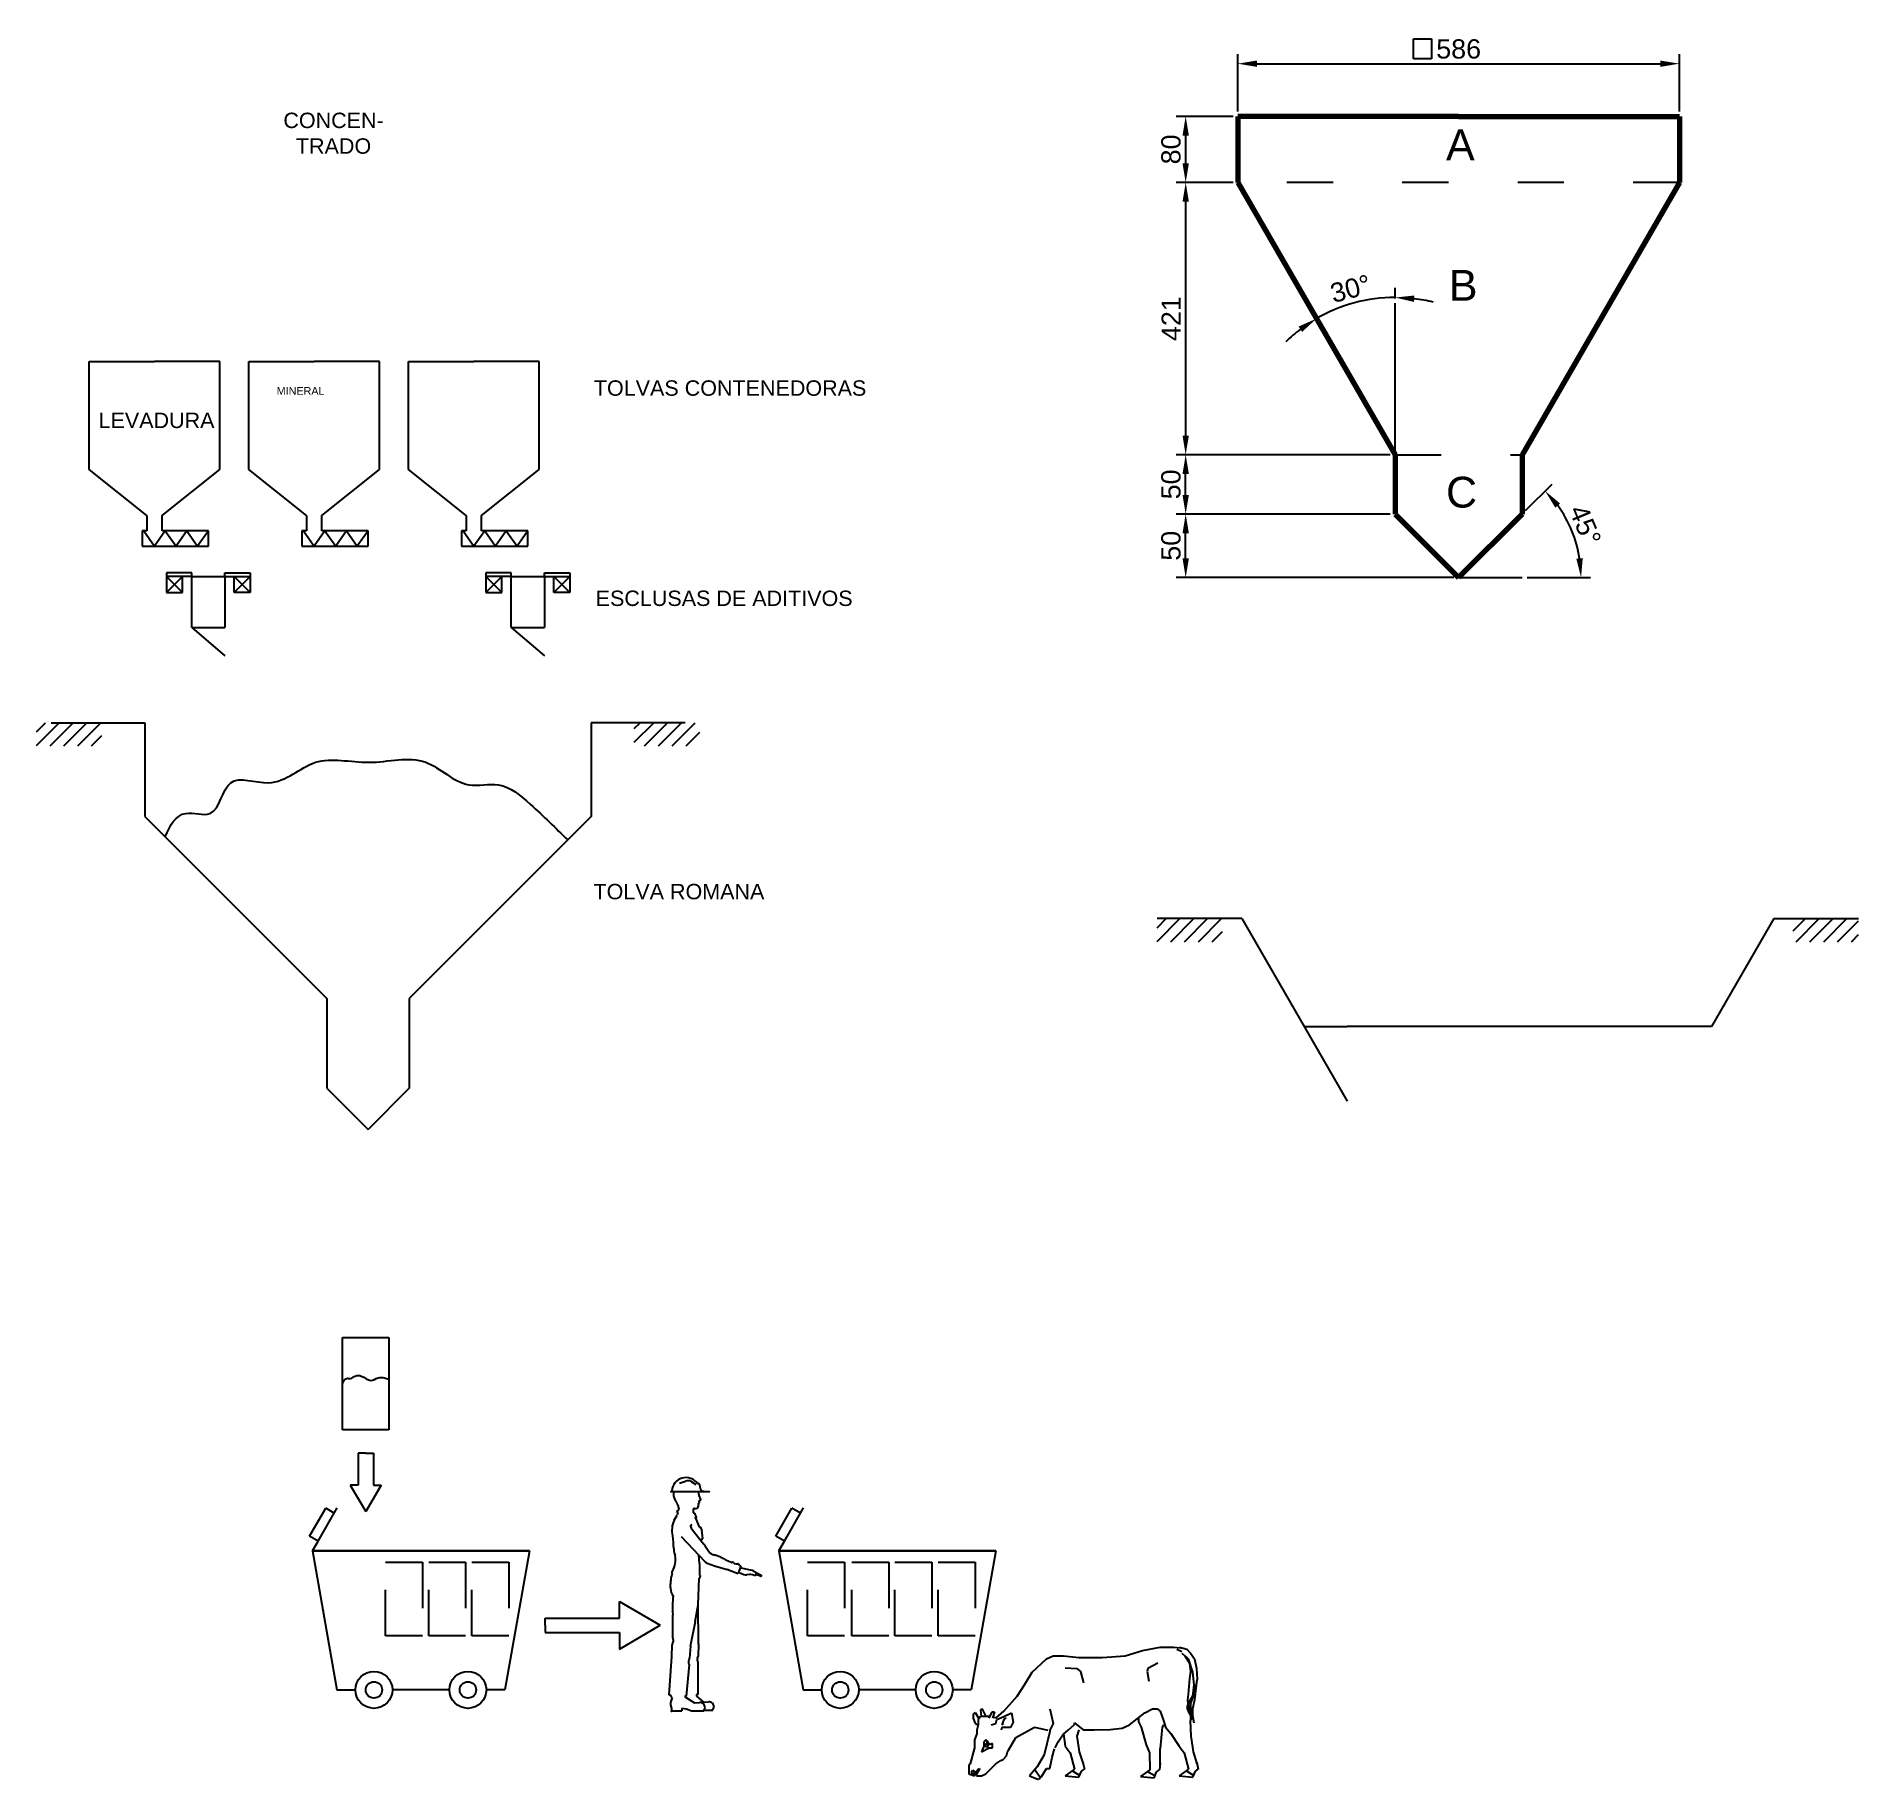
# Model space of a CAD drawing. Header units: millimetres. Extents: x 25 to 2275, y -448 to 302.
# Drawn here: x 24.6 to 261.3, y 30.9 to 257.4 of the extents above; entities that cross this region are included whole.
import ezdxf

# ---------------------------------------------------------------- set-up
doc = ezdxf.new("R2010")
doc.units = ezdxf.units.MM
doc.header["$LTSCALE"] = 0.5
doc.linetypes.add('ACAD_ISO03W100', pattern=[30, 12, -18])
for name, color, linetype in [('1_6_1_ANIMALES', 7, 'Continuous'), ('Arrow', 7, 'Continuous'), ('Containers', 7, 'Continuous'), ('ConveyorBelt', 7, 'Continuous'), ('Gates', 7, 'Continuous'), ('HidContainers', 7, 'ACAD_ISO03W100'), ('Hopper', 7, 'Continuous'), ('Texto', 7, 'Continuous'), ('UberCow', 7, 'Continuous')]:
    doc.layers.add(name, color=color, linetype=linetype)
doc.styles.get("Standard").update_dxf_attribs({"font": 'arial.ttf'})
doc.dimstyles.new('ISO-25', dxfattribs={"dimtxt": 2.5, "dimasz": 2.5, "dimexe": 1.25, "dimexo": 0.625, "dimtad": 1, "dimtxsty": 'Standard', "dimcen": 2.5, "dimadec": 0, "dimazin": 0, "dimtfac": 1, "dimtmove": 0, "dimatfit": 3, "dimfxl": 1, "dimarcsym": 0})
pattern_1 = [(45, (-50.9592, 147.2153), (-0.898026, 0.898026), [])]

msp = doc.modelspace()

# ---------------------------------------------------------------- texts
at = {"layer": 'Texto'}
for s, width, insert, char_height, attachment_point in [('\\pxqc;CONCEN-\\PTRADO', 24.30184, (51.008, 247.512), 2, 1), ('A', 306.48169, (207.672, 245.328), 4, 1), ('B', 306.48169, (208.036, 227.075), 4, 1), ('\\pxqc;MINERAL', 1, (59.378, 211.856), 1, 3), ('TOLVAS CONTENEDORAS', 1141.67522, (96.975, 212.727), 2, 1), ('LEVADURA', 607.81142, (32.634, 208.527), 2, 1), ('C', 306.48169, (207.672, 200.198), 4, 1), ('ESCLUSAS DE ADITIVOS', 1141.67522, (97.209, 185.407), 2, 1), ('TOLVA ROMANA', 2004.31109, (96.927, 147.291), 2, 1)]:
    msp.add_mtext_dynamic_manual_height_columns(s, width=width, gutter_width=12.5, heights=[0], dxfattribs=dict(at, insert=insert, char_height=char_height, attachment_point=attachment_point))

# ---------------------------------------------------------------- blocks, each defined once
blk = doc.blocks.new('A$C38B57B0F')
at = {"color": 7, "linetype": 'Continuous'}
for points in [[(0.28, 50.83, 0.389983), (0.58, 51.11)], [(6.59, 52.81, 0.692726), (0.58, 51.11)], [(0.96, 50.83, 0.015987), (0.96, 50.25)], [(5.06, 53.24, 0.226877), (3.76, 53.37)], [(7.02, 52.58, 0.427331), (6.66, 52.83)], [(7.2, 51.59, 0.065543), (7.22, 51.51)], [(7.22, 51.51, 0.291822), (8.05, 50.99)], [(0.96, 50.25, 0.06008), (1.02, 49.89)], [(1.8, 46.08, 0.136112), (1.96, 46.63)], [(2.26, 46.58, 0.076394), (2.21, 46.99)], [(5.85, 46.99, 0.414214), (5.55, 46.69)], [(6.15, 46.99, 0.414213), (6.76, 47.6)], [(6.83, 48, 0.333283), (6.76, 47.6)], [(6.87, 50.28, 0.371353), (6.89, 50.04)], [(6.83, 48, 0.425323), (6.83, 48.13)], [(6.87, 50.28, 0.201449), (6.9, 50.4)], [(6.92, 49.99, 0.097149), (6.89, 50.04)], [(6.98, 48.83, 0.369055), (6.92, 48.73)], [(6.92, 48.24, 0.391022), (6.99, 48.35)], [(7.21, 48.91, 0.438781), (7.3, 49.11)], [(1.15, 44.31, 0.161542), (0.74, 40.63)], [(2.11, 46, 0.049019), (1.83, 45.48)], [(5.22, 43.32, 0.443083), (5.1, 42.43)], [(5.55, 46.08, 0.013597), (5.55, 46)], [(5.86, 45.94, 0.120874), (6.06, 45.4)], [(7.03, 42.69, 0.063949), (5.98, 44.96)], [(6.4, 44.85, 0.016026), (6.06, 45.4)], [(7.79, 39.98, 0.067829), (7.35, 42.69)], [(0.89, 39.11, 0.048902), (1.35, 36.08)], [(7.49, 39.39, 0.00823), (7.49, 39.72, 0.006713), (7.49, 39.98)], [(8.24, 38.41, 0.020725), (7.95, 38.82)], [(0.76, 32.47, 0.197435), (1.35, 36.08)], [(8.25, 34.71, 0.116337), (8.83, 34.33)], [(9.19, 37, 0.217672), (10.47, 36.2)], [(11.95, 35.69, 0.07356), (10.26, 36.23)], [(12.42, 35.47, 0.026226), (12.45, 35.45)], [(12.91, 35.25, 0.089934), (13, 35.18)], [(13.98, 34.71, 0.021373), (14.45, 34.5)], [(14.45, 34.5, 0.203959), (14.69, 34.51)], [(14.91, 34.44, 0.414212), (14.71, 34.52)], [(14.92, 34.42, 0.198912), (15.09, 34.26)], [(15.18, 34.23, 0.116434), (15.87, 34.15)], [(16.06, 34.14, 0.116434), (15.92, 34.16)], [(16.22, 33.92, 0.414212), (16.13, 34.11)], [(16.22, 33.92, 0.414214), (16.26, 33.84)], [(0.58, 31.54, 0.082763), (0.27, 28.51)], [(0.57, 31.5, 0.082763), (0.27, 28.47)], [(13.73, 32.73, 0.013147), (13.42, 32.83)], [(16.16, 32.19, 0.072027), (16.07, 32.22)], [(16.4, 32.06, 0.035491), (16.59, 31.97)], [(16.54, 33.28, 0.027671), (16.7, 33.23)], [(17.3, 31.72, 0.116434), (17.99, 31.64)], [(19.31, 31.63, 0.116434), (18.62, 31.71)], [(19.45, 32.52, 0.058821), (19.12, 32.65)], [(19.83, 31.44, 0.414212), (20.03, 31.53, 0.414212), (19.94, 31.72)], [(21.21, 31.26, 0.414212), (21.42, 31.36, 0.378246), (21.34, 31.56)], [(0.27, 28.47, 0.109772), (0.88, 26.65)], [(0.88, 26.65, 0.036176), (0.81, 22.44)], [(0.81, 22.44, 0.013622), (0.81, 22.36)], [(0.6, 12.67, 0.008212), (0.61, 12.69)], [(0.6, 12.67, 0.008212), (0.61, 12.69)], [(0.75, 15.58, 0.093886), (0.7, 15.36)], [(0.81, 16.91, 0.176713), (0.95, 16.51)], [(1.01, 16.18, 0.284079), (0.96, 16.5)], [(6.59, 12.28, 0.116433), (6.69, 12.69)], [(0.6, 12.64, 0.008212), (0.6, 12.66)], [(0.6, 12.64, 0.008212), (0.6, 12.66)], [(4.59, 11.86, 0.265986), (4.57, 10.96)], [(4.6, 10.79, 0.145059), (4.57, 10.96)], [(4.6, 11.87, 0.116433), (4.73, 12.26)], [(6.59, 12.28, 0.265987), (6.64, 11.38)], [(6.69, 3.82), (6.69, 11.21, 0.14506), (6.64, 11.38)], [(0.66, 3.14, 0.005303), (0.24, 3.71)], [(0.31, 1.99, 0.140426), (0.3, 1.4)], [(4.89, 0.11, 0.05148), (2.93, 0.62)], [(4.89, 0.11, 0.089818), (5.42, 0.01)], [(8.31, 0.77, 0.430511), (7.03, 1.98)], [(10.39, 0.93, 0.430512), (9.11, 2.14)]]:
    blk.add_lwpolyline(points, format="xyb", dxfattribs=at)
for points in [[(8.04, 50.98), (9.24, 50.98), (9.24, 50.83), (0.28, 50.83)], [(2.42, 52.9), (3.76, 53.37)], [(5.06, 53.24), (6.21, 52.53)], [(6.59, 52.81), (6.66, 52.83)], [(6.9, 50.4), (6.82, 50.83)], [(7.02, 52.58), (7.2, 51.59)], [(1.02, 49.89), (1.03, 49.87), (1.03, 49.84), (1.04, 49.82), (1.05, 49.8), (1.06, 49.76), (1.07, 49.73), (1.08, 49.7), (1.09, 49.68), (1.09, 49.65), (1.1, 49.63), (1.11, 49.6), (1.12, 49.57), (1.13, 49.55), (1.14, 49.53), (1.15, 49.5), (1.16, 49.47), (1.17, 49.45), (1.17, 49.43), (1.18, 49.41), (1.19, 49.39), (1.2, 49.37), (1.21, 49.34), (1.22, 49.31), (1.23, 49.29), (1.24, 49.26), (1.25, 49.25), (1.26, 49.21), (1.27, 49.19), (1.28, 49.17), (1.29, 49.14), (1.3, 49.11), (1.31, 49.09), (1.32, 49.07), (1.33, 49.06), (1.34, 49.03), (1.36, 49), (1.37, 48.97), (1.38, 48.95), (1.39, 48.92), (1.41, 48.89), (1.42, 48.87), (1.43, 48.84), (1.45, 48.81), (1.47, 48.77), (1.49, 48.74), (1.5, 48.71), (1.53, 48.66), (1.55, 48.62), (1.58, 48.56), (1.61, 48.51), (1.65, 48.43), (1.68, 48.37), (1.7, 48.33), (1.71, 48.3), (1.74, 48.25), (1.75, 48.23), (1.76, 48.21), (1.78, 48.17), (1.8, 48.13), (1.81, 48.11), (1.83, 48.08), (1.84, 48.06), (1.85, 48.04), (1.85, 48.02), (1.87, 47.99), (1.88, 47.97), (1.89, 47.95), (1.9, 47.93), (1.91, 47.9), (1.92, 47.87), (1.93, 47.85), (1.94, 47.82), (1.95, 47.8), (1.96, 47.78), (1.97, 47.76), (1.98, 47.74), (1.98, 47.72), (1.99, 47.7), (2, 47.67), (2.01, 47.65), (2.02, 47.62), (2.03, 47.6), (2.04, 47.58), (2.05, 47.55), (2.06, 47.53), (2.06, 47.51), (2.07, 47.48), (2.08, 47.45), (2.09, 47.42), (2.1, 47.4), (2.11, 47.37), (2.11, 47.35), (2.12, 47.33), (2.13, 47.31), (2.13, 47.29), (2.14, 47.27), (2.15, 47.23), (2.16, 47.2), (2.16, 47.18), (2.17, 47.15), (2.18, 47.13), (2.19, 47.1), (2.19, 47.07), (2.2, 47.05), (2.2, 47.02), (2.21, 46.99)], [(1.96, 46.63), (2.26, 46.58)], [(5.55, 46.69), (5.55, 46)], [(5.85, 46.99), (6.15, 46.99)], [(6.92, 48.24), (6.76, 48.2)], [(6.83, 48.13), (6.76, 48.2)], [(7.3, 49.11), (6.92, 49.99)], [(6.99, 48.35), (6.92, 48.73)], [(6.98, 48.83), (7.21, 48.91)], [(1.15, 44.31), (1.83, 45.48)], [(1.8, 46.08), (2.11, 46)], [(5.09, 42.42), (7.95, 38.82)], [(5.55, 46), (5.86, 45.94)], [(5.98, 44.96), (6.4, 44.85)], [(7.03, 42.69), (7.35, 42.69)], [(0.74, 40.63), (0.89, 39.11)], [(2.78, 40.48), (8.25, 34.71)], [(7.49, 39.98), (7.79, 39.98)], [(8.24, 38.41), (9.19, 37)], [(7.04, 34.26), (6.88, 36.15)], [(7.04, 34.26), (7.04, 31.45)], [(8.83, 34.33), (10.5, 33.72)], [(11.95, 35.69), (12.45, 35.45)], [(12.45, 35.45), (12.86, 35.3)], [(12.91, 35.25), (12.86, 35.31)], [(13, 35.18), (13.98, 34.7)], [(14.69, 34.51), (14.71, 34.52)], [(14.91, 34.44), (14.92, 34.42)], [(15.09, 34.26), (15.18, 34.23)], [(15.87, 34.15), (15.92, 34.16)], [(16.06, 34.14), (16.13, 34.11)], [(16.22, 33.92), (16.22, 33.92)], [(16.26, 33.84), (16.62, 33.71)], [(0.66, 32.49), (0.51, 31.9)], [(0.66, 32.49), (0.51, 31.9)], [(0.51, 31.9), (0.66, 31.87)], [(0.51, 31.9), (0.66, 31.87)], [(0.66, 31.83), (0.57, 31.5)], [(0.66, 31.87), (0.58, 31.54)], [(0.66, 31.87), (0.58, 31.54)], [(0.66, 32.49), (0.76, 32.47)], [(0.66, 32.49), (0.76, 32.47)], [(6.73, 24.66), (6.97, 30.8)], [(6.97, 30.84), (7.12, 30.82)], [(6.97, 30.84), (7.12, 30.82)], [(7.04, 31.45), (7.19, 31.42)], [(7.04, 31.45), (7.19, 31.42)], [(7.12, 30.82), (7.19, 31.21)], [(7.12, 30.82), (7.19, 31.21)], [(7.19, 31.42), (7.19, 31.23)], [(7.19, 31.42), (7.19, 31.23)], [(10.5, 33.72), (13.42, 32.83)], [(13.73, 32.73), (15.96, 31.91)], [(16.62, 33.71), (15.96, 31.91)], [(16.4, 32.06), (16.16, 32.19)], [(16.54, 33.28), (16.47, 33.31)], [(16.59, 31.97), (17.3, 31.72)], [(16.7, 33.23), (19.12, 32.65)], [(18.62, 31.71), (17.99, 31.64)], [(19.83, 31.44), (19.31, 31.63)], [(19.45, 32.52), (21.34, 31.56)], [(21.21, 31.26), (19.94, 31.72)], [(0.81, 16.87), (0.81, 22.36)], [(6, 20.77), (6.73, 24.66)], [(6.76, 15.54), (6.73, 24.66)], [(4.97, 15.02), (6.06, 20.76)], [(0.61, 12.69), (0.7, 15.36)], [(0.75, 15.58), (1.01, 16.18)], [(4.97, 15.06), (4.73, 12.26)], [(6.76, 15.57), (6.69, 12.69)], [(0, 3.73), (0.6, 12.67)], [(4.6, 10.79), (3.96, 3.42)], [(0, 3.73), (0.24, 3.71)], [(0.3, 1.4), (0.51, 0.62)], [(0.66, 3.14), (0.31, 1.99)], [(0.51, 0.62), (0.51, 0.01)], [(0.51, 0.01), (2.93, 0.01)], [(2.93, 0.62), (2.93, 0.01)], [(3.62, 3.45), (3.75, 3.19)], [(3.96, 3.42), (3.62, 3.45)], [(3.75, 3.19), (5.87, 1.91)], [(5.42, 0.01), (8.01, 0.01)], [(5.87, 1.91), (7.03, 1.98)], [(6.35, 3.82), (6.29, 3.43)], [(6.29, 3.43), (7.95, 2.08)], [(6.69, 3.82), (6.35, 3.82)], [(7.95, 2.08), (9.11, 2.14)], [(8.01, 0.16), (8.31, 0.77)], [(8.01, 0.17), (10.09, 0.17)], [(8.01, 0.16), (8.01, 0.01)], [(8.01, 0.16), (8.01, 0.01)], [(10.09, 0.32), (10.39, 0.93)], [(10.09, 0.17), (10.09, 0.32)], [(10.09, 0.17), (10.09, 0.32)]]:
    blk.add_lwpolyline(points, dxfattribs=at)
blk.add_point((0.5, 0), dxfattribs=at)
blk = doc.blocks.new('*D4')
at = {"layer": 'Defpoints', "color": 0, "transparency": 16777216}
for p in [(237.99, 253.88), (180.62, 247.03), (237.99, 247.03)]:
    blk.add_point(p, dxfattribs=at)
at = {"layer": 'Texto', "color": 0, "lineweight": -2, "transparency": 16777216}
for p, q in [((180.62, 247.65), (180.62, 255.13)), ((183.12, 253.88), (235.49, 253.88)), ((237.99, 247.65), (237.99, 255.13))]:
    blk.add_line(p, q, dxfattribs=at)
at = {"layer": 'Texto', "color": 0, "transparency": 16777216}
for points in [[(183.12, 254.29), (183.12, 253.46), (180.62, 253.88)], [(235.49, 254.29), (235.49, 253.46), (237.99, 253.88)]]:
    blk.add_solid(points, dxfattribs=at)
at = {"layer": 'Texto', "color": 0, "transparency": 16777216, "insert": (209.31, 255.78), "char_height": 2.5, "attachment_point": 5}
blk.add_mtext('586', dxfattribs=at)
blk = doc.blocks.new('*D5')
at = {"layer": 'Defpoints', "color": 0, "transparency": 16777216}
for p in [(180.62, 247.03), (173.85, 238.44), (180.62, 238.44)]:
    blk.add_point(p, dxfattribs=at)
at = {"layer": 'Texto', "color": 0, "lineweight": -2, "transparency": 16777216}
for p, q in [((180, 247.03), (172.6, 247.03)), ((173.85, 244.53), (173.85, 240.94)), ((180, 238.44), (172.6, 238.44))]:
    blk.add_line(p, q, dxfattribs=at)
at = {"layer": 'Texto', "color": 0, "transparency": 16777216}
for points in [[(173.44, 244.53), (174.27, 244.53), (173.85, 247.03)], [(173.44, 240.94), (174.27, 240.94), (173.85, 238.44)]]:
    blk.add_solid(points, dxfattribs=at)
at = {"layer": 'Texto', "color": 0, "transparency": 16777216, "insert": (171.95, 242.74), "char_height": 2.5, "attachment_point": 5, "rotation": 90}
blk.add_mtext('80', dxfattribs=at)
blk = doc.blocks.new('*D6')
at = {"layer": 'Defpoints', "color": 0, "transparency": 16777216}
for p in [(180.62, 238.44), (173.85, 203.06), (201.05, 203.06)]:
    blk.add_point(p, dxfattribs=at)
at = {"layer": 'Texto', "color": 0, "lineweight": -2, "transparency": 16777216}
for p, q in [((180, 238.44), (172.6, 238.44)), ((173.85, 235.94), (173.85, 205.56)), ((200.43, 203.06), (172.6, 203.06))]:
    blk.add_line(p, q, dxfattribs=at)
at = {"layer": 'Texto', "color": 0, "transparency": 16777216}
for points in [[(173.44, 235.94), (174.27, 235.94), (173.85, 238.44)], [(173.44, 205.56), (174.27, 205.56), (173.85, 203.06)]]:
    blk.add_solid(points, dxfattribs=at)
at = {"layer": 'Texto', "color": 0, "transparency": 16777216, "insert": (171.97, 220.75), "char_height": 2.5, "attachment_point": 5, "rotation": 90}
blk.add_mtext('421', dxfattribs=at)
blk = doc.blocks.new('*D7')
at = {"layer": 'Defpoints', "color": 0, "transparency": 16777216}
for p in [(173.85, 203.06), (201.05, 203.06), (201.05, 195.35)]:
    blk.add_point(p, dxfattribs=at)
at = {"layer": 'Texto', "color": 0, "lineweight": -2, "transparency": 16777216}
for p, q in [((200.43, 203.06), (172.6, 203.06)), ((173.85, 197.85), (173.85, 200.56)), ((200.43, 195.35), (172.6, 195.35))]:
    blk.add_line(p, q, dxfattribs=at)
at = {"layer": 'Texto', "color": 0, "transparency": 16777216}
for points in [[(173.44, 200.56), (174.27, 200.56), (173.85, 203.06)], [(173.44, 197.85), (174.27, 197.85), (173.85, 195.35)]]:
    blk.add_solid(points, dxfattribs=at)
at = {"layer": 'Texto', "color": 0, "transparency": 16777216, "insert": (171.95, 199.21), "char_height": 2.5, "attachment_point": 5, "rotation": 90}
blk.add_mtext('50', dxfattribs=at)
blk = doc.blocks.new('*D8')
at = {"layer": 'Defpoints', "color": 0, "transparency": 16777216}
for p in [(173.85, 195.35), (201.05, 195.35), (209.31, 187.1)]:
    blk.add_point(p, dxfattribs=at)
at = {"layer": 'Texto', "color": 0, "lineweight": -2, "transparency": 16777216}
for p, q in [((200.43, 195.35), (172.6, 195.35)), ((173.85, 189.6), (173.85, 192.85)), ((208.68, 187.1), (172.6, 187.1))]:
    blk.add_line(p, q, dxfattribs=at)
at = {"layer": 'Texto', "color": 0, "transparency": 16777216}
for points in [[(173.44, 192.85), (174.27, 192.85), (173.85, 195.35)], [(173.44, 189.6), (174.27, 189.6), (173.85, 187.1)]]:
    blk.add_solid(points, dxfattribs=at)
at = {"layer": 'Texto', "color": 0, "transparency": 16777216, "insert": (171.95, 191.23), "char_height": 2.5, "attachment_point": 5, "rotation": 90}
blk.add_mtext('50', dxfattribs=at)
blk = doc.blocks.new('*D9')
at = {"layer": 'Defpoints', "color": 0, "transparency": 16777216}
for p in [(180.62, 238.44), (197.51, 223.18), (201.05, 222.75), (201.05, 203.06), (201.05, 203.06)]:
    blk.add_point(p, dxfattribs=at)
at = {"layer": 'Texto', "color": 0, "lineweight": -2, "transparency": 16777216}
blk.add_line((201.05, 223.37), (201.05, 224.74), dxfattribs=at)
for start, end in [(90, 120), (75.9695, 82.9848), (127.0152, 134.0305)]:
    blk.add_arc((201.05, 203.06), 20.43, start, end, dxfattribs=at)
at = {"layer": 'Texto', "color": 0, "transparency": 16777216}
for points in [[(203.52, 222.92), (203.57, 223.75), (201.05, 223.49)], [(188.52, 219.72), (188.98, 219.02), (190.84, 220.75)]]:
    blk.add_solid(points, dxfattribs=at)
at = {"layer": 'Texto', "color": 0, "transparency": 16777216, "insert": (195.27, 224.63), "char_height": 2.5, "attachment_point": 5, "rotation": 15}
blk.add_mtext('30°', dxfattribs=at)
blk = doc.blocks.new('*D10')
at = {"layer": 'Defpoints', "color": 0, "transparency": 16777216}
for p in [(217.56, 195.35), (224.67, 191.22), (209.31, 187.1), (209.31, 187.1), (217.56, 187.1)]:
    blk.add_point(p, dxfattribs=at)
at = {"layer": 'Texto', "color": 0, "lineweight": -2, "transparency": 16777216}
for p, q in [((218, 195.8), (221.44, 199.23)), ((218.19, 187.1), (226.46, 187.1))]:
    blk.add_line(p, q, dxfattribs=at)
blk.add_arc((209.31, 187.1), 15.91, 9.0148, 35.9852, dxfattribs=at)
at = {"layer": 'Texto', "color": 0, "transparency": 16777216}
for points in [[(221.86, 196.18), (222.49, 196.72), (220.55, 198.35)], [(225.43, 189.63), (224.6, 189.56), (225.21, 187.1)]]:
    blk.add_solid(points, dxfattribs=at)
at = {"layer": 'Texto', "color": 0, "transparency": 16777216, "insert": (225.75, 193.91), "char_height": 2.5, "attachment_point": 5, "rotation": 292.5}
blk.add_mtext('45°', dxfattribs=at)

# ---------------------------------------------------------------- dimensions: what is measured, and where the dimension line sits
at = {"layer": 'Texto'}
dim = msp.add_linear_dim(base=(237.991, 253.878), p1=(180.623, 247.025), p2=(237.991, 247.025), text='586', dimstyle='ISO-25', dxfattribs=at)
dim.commit()
dim.dimension.update_dxf_attribs({"geometry": '*D4', "text_midpoint": (209.307, 255.779)})
for base, p1, p2, text, picture, middle in [((173.853, 238.445), (180.623, 247.025), (180.623, 238.445), '80', '*D5', (171.952, 242.735)), ((173.853, 203.057), (180.623, 238.445), (201.054, 203.057), '421', '*D6', (171.973, 220.751)), ((173.853, 203.057), (201.054, 195.354), (201.054, 203.057), '50', '*D7', (171.952, 199.206)), ((173.853, 195.354), (209.307, 187.101), (201.054, 195.354), '50', '*D8', (171.952, 191.228))]:
    dim = msp.add_linear_dim(base=base, p1=p1, p2=p2, angle=90, text=text, dimstyle='ISO-25', dxfattribs=at)
    dim.commit()
    dim.dimension.update_dxf_attribs({"geometry": picture, "text_midpoint": middle})
at = {"layer": 'Texto', "color": 0}
for base, line1, line2, picture, middle in [((197.506, 223.178), ((180.623, 238.445), (201.054, 203.057)), ((201.054, 203.057), (201.054, 222.75)), '*D9', (195.274, 224.629)), ((224.671, 191.218), ((217.56, 195.354), (209.307, 187.101)), ((209.307, 187.101), (217.56, 187.101)), '*D10', (225.754, 193.914))]:
    dim = msp.add_angular_dim_2l(base=base, line1=line1, line2=line2, dimstyle='ISO-25', dxfattribs=at)
    dim.commit()
    dim.dimension.update_dxf_attribs({"geometry": picture, "text_midpoint": middle})

# ---------------------------------------------------------------- hatches: boundary and pattern name
at = {"layer": 'Gates'}
h = msp.add_hatch(dxfattribs=at)
h.set_pattern_fill('ANSI31', color=256, scale=0.4)
h.set_pattern_definition(pattern_1)
h.paths.add_polyline_path([(33.064, 168.235), (30.564, 168.235), (24.564, 168.235), (24.564, 165.242), (33.064, 165.242)])
h = msp.add_hatch(dxfattribs=at)
h.set_pattern_fill('ANSI31', color=256, scale=0.4)
h.set_pattern_definition(pattern_1)
h.paths.add_polyline_path([(102.22, 168.235), (104.72, 168.235), (110.72, 168.235), (110.72, 165.242), (102.22, 165.242)])
h = msp.add_hatch(dxfattribs=at)
h.set_pattern_fill('ANSI31', color=256, scale=0.4)
h.set_pattern_definition([(45, (94.6137, 121.7564), (-0.898026, 0.898026), [])])
h.paths.add_polyline_path([(178.637, 142.776), (176.137, 142.776), (170.137, 142.776), (170.137, 139.783), (178.637, 139.783)])
h = msp.add_hatch(dxfattribs=at)
h.set_pattern_fill('ANSI31', color=256, scale=0.4)
h.set_pattern_definition([(45, (136.3432, 121.7564), (-0.898026, 0.898026), [])])
h.paths.add_polyline_path([(252.76, 142.776), (255.26, 142.776), (261.26, 142.776), (261.26, 139.783), (252.76, 139.783)])

# ---------------------------------------------------------------- linework, layer by layer
for p, q in [((159.418, 38.29), (160.524, 37.365)), ((165.615, 37.583), (166.548, 37.999)), ((174.543, 36.525), (174.482, 38.578)), ((159.746, 36.525), (160.03, 37.365)), ((159.991, 35.09), (159.746, 36.525)), ((160.524, 37.365), (161.976, 37.365)), ((161.976, 37.365), (164.024, 37.424)), ((164.024, 37.424), (165.615, 37.583)), ((168.05, 37.712), (168.711, 35.394)), ((170.805, 37.712), (170.551, 34.944)), ((171.223, 37.712), (171.92, 36.878)), ((171.92, 36.878), (172.995, 35.26)), ((174.789, 35.09), (174.543, 36.525)), ((170.54, 34.524), (170.551, 34.944))]:
    msp.add_line(p, q)
at = {"layer": '1_6_1_ANIMALES', "color": 7, "linetype": 'Continuous'}
for p, q in [((165.974, 46.996), (168.257, 47.678)), ((168.257, 47.678), (170.539, 48.092)), ((170.539, 48.092), (172.32, 48.092)), ((172.32, 48.092), (173.133, 48.029)), ((172.719, 47.84), (173.349, 47.521)), ((173.062, 48.092), (174.008, 47.84)), ((174.008, 47.84), (174.482, 47.313)), ((153.923, 44.858), (155.761, 46.58)), ((155.761, 46.58), (156.652, 46.996)), ((156.652, 46.996), (157.96, 46.996)), ((157.96, 46.996), (159.991, 46.77)), ((158.197, 45.408), (159.732, 45.325)), ((159.732, 45.325), (160.176, 44.96)), ((159.991, 46.77), (163.024, 46.77)), ((163.024, 46.77), (165.974, 46.996)), ((168.941, 45.325), (168.856, 44.96)), ((170.238, 46.022), (168.941, 45.325)), ((173.349, 47.313), (174.183, 46.58)), ((173.759, 46.996), (174.361, 46.022)), ((173.878, 46.896), (174.09, 46.494)), ((174.183, 46.58), (174.74, 44.858)), ((174.361, 46.022), (174.482, 44.96)), ((174.482, 47.313), (174.987, 46.58)), ((174.987, 46.58), (175.24, 45.325)), ((175.24, 45.325), (175.342, 43.968)), ((151.943, 41.719), (152.919, 43.191)), ((152.919, 43.191), (153.923, 44.858)), ((160.176, 44.96), (160.566, 43.471)), ((168.856, 44.96), (169.08, 43.708)), ((174.361, 44.039), (174.183, 41.937)), ((174.482, 44.96), (174.361, 44.039)), ((174.74, 44.858), (174.901, 43.191)), ((174.901, 43.191), (174.74, 41.719)), ((175.24, 43.471), (174.901, 42.053)), ((175.24, 43.555), (174.987, 41.241)), ((175.342, 43.968), (175.24, 43.555)), ((150.215, 39.804), (151.943, 41.719)), ((174.183, 40.775), (174.008, 40.25)), ((174.008, 40.25), (174.183, 39.804)), ((174.183, 41.937), (174.09, 41.241)), ((174.09, 41.241), (174.183, 40.111)), ((174.74, 41.719), (174.183, 40.775)), ((174.183, 40.775), (174.482, 39.273)), ((174.901, 42.053), (174.482, 40.775)), ((174.482, 40.775), (174.482, 40.25)), ((174.482, 40.25), (174.482, 39.273)), ((174.987, 41.241), (174.74, 40.111)), ((146.562, 39.551), (146.264, 39.417)), ((146.264, 39.417), (146.264, 38.858)), ((146.264, 38.858), (146.427, 38.41)), ((146.427, 38.41), (146.735, 37.999)), ((147.07, 38.721), (146.562, 39.551)), ((146.903, 37.999), (146.735, 37.331)), ((147.21, 39.081), (146.903, 38.721)), ((146.903, 38.721), (146.903, 37.999)), ((147.878, 39.081), (147.21, 39.081)), ((147.229, 39.959), (147.393, 40.135)), ((147.34, 39.081), (147.229, 39.959)), ((147.393, 40.135), (147.878, 39.081)), ((148.428, 39.081), (147.878, 39.081)), ((148.323, 38.858), (148.728, 39.716)), ((148.573, 37.999), (149.179, 38.19)), ((148.728, 39.716), (148.998, 39.716)), ((148.996, 39.716), (148.769, 38.858)), ((149.324, 38.858), (148.81, 39.011)), ((149.179, 38.858), (150.215, 39.804)), ((149.179, 38.19), (149.324, 38.721)), ((149.324, 38.721), (150.215, 39.081)), ((150.215, 38.721), (149.986, 37.999)), ((149.986, 37.999), (150.215, 38.19)), ((150.215, 39.081), (151.217, 39.551)), ((150.543, 38.858), (150.215, 38.721)), ((151.442, 38.349), (151.111, 37.652)), ((151.217, 39.551), (151.442, 38.349)), ((156.199, 40.111), (156.652, 38.19)), ((156.652, 38.19), (156.199, 37.331)), ((158.59, 37.331), (159.418, 38.077)), ((159.418, 38.077), (159.418, 38.29)), ((166.548, 37.999), (168.526, 39.551)), ((167.706, 38.858), (167.706, 38.41)), ((167.706, 38.41), (168.05, 37.712)), ((168.526, 39.551), (169.528, 40.111)), ((169.528, 40.111), (170.148, 40.111)), ((170.148, 40.111), (170.539, 39.804)), ((170.539, 39.804), (170.956, 38.578)), ((170.956, 37.999), (170.805, 37.712)), ((170.956, 38.578), (171.223, 37.712)), ((174.183, 39.804), (174.482, 39.273)), ((174.482, 39.273), (174.482, 38.578)), ((174.482, 39.273), (174.74, 38.721)), ((174.74, 40.111), (174.74, 39.273)), ((174.74, 39.273), (174.901, 38.29)), ((146.735, 36.859), (146.427, 36.08)), ((146.427, 36.08), (146.427, 35.024)), ((146.735, 37.331), (146.735, 36.859)), ((147.878, 36.08), (147.651, 35.818)), ((147.651, 35.818), (147.651, 35.26)), ((147.878, 36.08), (148.18, 35.426)), ((148.18, 35.818), (147.878, 36.08)), ((148.18, 35.426), (147.878, 35.577)), ((147.878, 35.577), (147.878, 35.426)), ((148.323, 35.426), (148.18, 35.818)), ((148.769, 35.577), (148.323, 35.426)), ((148.769, 35.024), (148.769, 35.577)), ((149.986, 37.652), (149.895, 37.331)), ((151.111, 37.652), (149.986, 37.652)), ((150.821, 34.741), (151.77, 36.352)), ((151.77, 36.352), (154.193, 37.712)), ((154.193, 37.712), (155.945, 37.331)), ((156.199, 37.16), (155.469, 34.123)), ((156.199, 37.331), (156.199, 37.16)), ((156.889, 35.024), (157.279, 35.818)), ((157.279, 35.818), (157.96, 36.859)), ((157.96, 36.859), (158.197, 35.26)), ((158.023, 36.859), (158.59, 37.331)), ((146.427, 35.024), (145.839, 32.939)), ((147.651, 35.26), (147.34, 34.511)), ((147.34, 34.511), (148.323, 35.024)), ((147.733, 35.504), (147.933, 35.161)), ((147.933, 35.161), (148.18, 35.26)), ((148.18, 35.26), (148.18, 35.504)), ((148.323, 35.024), (148.769, 35.024)), ((149.179, 32.939), (149.836, 33.395)), ((149.836, 33.395), (150.133, 33.517)), ((150.133, 33.517), (150.572, 33.963)), ((150.572, 33.963), (150.644, 34.379)), ((150.644, 34.379), (150.821, 34.741)), ((155.469, 34.123), (154.549, 32.54)), ((156.199, 32.352), (156.369, 33.166)), ((156.369, 33.166), (156.51, 33.816)), ((156.51, 33.816), (156.818, 34.89)), ((158.197, 35.26), (158.867, 34.379)), ((158.867, 34.379), (159.418, 32.243)), ((160.078, 34.511), (159.991, 35.09)), ((160.566, 32.939), (160.078, 34.511)), ((168.711, 35.394), (169.156, 34.38)), ((169.156, 34.38), (169.191, 32.174)), ((170.548, 32.878), (170.54, 34.524)), ((172.995, 35.26), (173.665, 34.379)), ((173.665, 34.379), (174.216, 32.243)), ((174.876, 34.511), (174.789, 35.09)), ((175.364, 32.939), (174.876, 34.511)), ((145.839, 32.939), (145.672, 32.745)), ((145.672, 32.745), (145.672, 31.66)), ((145.672, 31.66), (146.427, 31.381)), ((146.055, 31.977), (146.165, 32.116)), ((146.055, 31.891), (146.055, 31.977)), ((146.055, 31.809), (146.055, 31.891)), ((146.173, 31.66), (146.055, 31.809)), ((146.173, 32.127), (146.362, 31.977)), ((146.362, 31.66), (146.173, 31.66)), ((146.362, 31.977), (146.362, 31.66)), ((146.427, 31.381), (146.562, 31.809)), ((146.562, 31.809), (146.903, 32.243)), ((146.847, 31.891), (146.626, 31.455)), ((146.626, 31.455), (146.661, 31.381)), ((146.661, 31.381), (146.919, 31.371)), ((146.847, 31.891), (146.735, 31.66)), ((146.867, 31.922), (146.847, 31.891)), ((147.07, 32.243), (146.867, 31.922)), ((146.903, 32.243), (147.07, 32.352)), ((146.903, 31.381), (147.34, 31.381)), ((147.07, 32.352), (147.07, 32.243)), ((147.34, 31.381), (147.878, 31.66)), ((147.878, 31.66), (149.179, 32.939)), ((154.549, 32.54), (153.545, 31.381)), ((153.545, 31.381), (154.741, 30.899)), ((154.193, 32.243), (154.937, 31.199)), ((154.809, 30.899), (155.01, 31.199)), ((155.069, 31.199), (155.761, 32.352)), ((155.761, 32.352), (156.199, 32.352)), ((159.418, 32.243), (158.197, 31.381)), ((158.197, 31.381), (159.991, 31.199)), ((159.2, 31.977), (159.991, 31.527)), ((159.991, 31.199), (160.308, 31.977)), ((160.308, 31.977), (160.698, 32.243)), ((160.509, 33.122), (160.698, 32.243)), ((160.698, 32.243), (160.698, 32.243)), ((169.191, 32.174), (167.97, 31.313)), ((167.97, 31.313), (169.765, 31.13)), ((168.973, 31.908), (169.765, 31.459)), ((169.765, 31.13), (170.081, 31.908)), ((170.081, 31.908), (170.471, 32.174)), ((170.547, 33.07), (170.471, 32.174)), ((170.471, 32.174), (170.471, 32.174)), ((174.216, 32.243), (172.995, 31.381)), ((172.995, 31.381), (174.789, 31.199)), ((173.997, 31.977), (174.789, 31.527)), ((174.789, 31.199), (175.106, 31.977)), ((175.106, 31.977), (175.495, 32.243)), ((175.307, 33.122), (175.495, 32.243)), ((175.495, 32.243), (175.495, 32.243))]:
    msp.add_line(p, q, dxfattribs=at)
at = {"layer": 'Arrow'}
for p, q in [((67.336, 73.325), (66.336, 73.325)), ((66.336, 73.325), (66.336, 69.165)), ((67.336, 73.325), (68.336, 73.325)), ((68.336, 73.325), (68.336, 69.165)), ((66.336, 69.165), (65.336, 69.165)), ((65.336, 69.165), (67.336, 65.722)), ((69.336, 69.165), (67.336, 65.722)), ((68.336, 69.165), (69.336, 69.165)), ((100.313, 51.864), (100.313, 54.045)), ((100.313, 54.045), (105.598, 50.946)), ((90.661, 50.946), (90.661, 51.864)), ((90.661, 51.864), (100.313, 51.864)), ((90.661, 50.946), (90.661, 50.028)), ((90.661, 50.028), (100.313, 50.028)), ((100.313, 47.847), (105.598, 50.946)), ((100.313, 50.028), (100.313, 47.847))]:
    msp.add_line(p, q, dxfattribs=at)
at = {"layer": 'Containers'}
for p, q in [((64.336, 88.338), (70.336, 88.338)), ((64.336, 76.338), (64.336, 88.338)), ((70.336, 88.338), (70.336, 76.338)), ((70.336, 76.338), (64.336, 76.338))]:
    msp.add_line(p, q, dxfattribs=at)
msp.add_open_spline([(64.336, 82.338), (64.468, 82.656), (64.676, 83.16), (65.456, 82.929), (65.967, 83.454), (66.992, 83.414), (67.87, 82.449), (68.872, 83.197), (69.7, 83.142), (70.145, 82.999), (70.336, 82.925)], degree=3, knots=[0, 0, 0, 0, 43.2511664, 68.453986, 103.3325187, 141.7368706, 210.456227, 261.3106618, 300.9151424, 331.506371, 331.506371, 331.506371, 331.506371], dxfattribs=at)
at = {"layer": 'ConveyorBelt'}
for p, q in [((38.895, 195.178), (38.895, 193.178)), ((40.895, 193.178), (40.895, 195.178)), ((59.642, 195.178), (59.642, 193.178)), ((61.642, 193.178), (61.642, 195.178)), ((80.396, 195.178), (80.396, 193.178)), ((82.396, 193.178), (82.396, 195.178)), ((38.895, 193.178), (38.295, 193.178)), ((38.295, 193.178), (38.295, 191.178)), ((38.493, 193.178), (39.893, 191.178)), ((41.293, 193.178), (39.893, 191.178)), ((46.895, 193.178), (40.895, 193.178)), ((41.293, 193.178), (42.694, 191.178)), ((44.094, 193.178), (42.694, 191.178)), ((44.094, 193.178), (45.495, 191.178)), ((46.895, 193.178), (45.495, 191.178)), ((46.895, 191.178), (46.895, 193.178)), ((59.642, 193.178), (59.042, 193.178)), ((59.042, 193.178), (59.042, 191.178)), ((59.24, 193.178), (60.64, 191.178)), ((62.04, 193.178), (60.64, 191.178)), ((67.642, 193.178), (61.642, 193.178)), ((62.04, 193.178), (63.441, 191.178)), ((64.841, 193.178), (63.441, 191.178)), ((64.841, 193.178), (66.242, 191.178)), ((67.642, 193.178), (66.242, 191.178)), ((67.642, 191.178), (67.642, 193.178)), ((80.396, 193.178), (79.796, 193.178)), ((79.796, 193.178), (79.796, 191.178)), ((79.993, 193.178), (81.394, 191.178)), ((82.794, 193.178), (81.394, 191.178)), ((88.396, 193.178), (82.396, 193.178)), ((82.794, 193.178), (84.195, 191.178)), ((85.595, 193.178), (84.195, 191.178)), ((85.595, 193.178), (86.995, 191.178)), ((88.396, 193.178), (86.995, 191.178)), ((88.396, 191.178), (88.396, 193.178)), ((38.295, 191.178), (38.895, 191.178)), ((38.895, 191.178), (46.895, 191.178)), ((59.042, 191.178), (59.642, 191.178)), ((59.642, 191.178), (67.642, 191.178)), ((79.796, 191.178), (80.396, 191.178)), ((80.396, 191.178), (88.396, 191.178))]:
    msp.add_line(p, q, dxfattribs=at)
at = {"layer": 'Gates'}
for p, q in [((44.733, 187.729), (41.451, 187.729)), ((41.451, 187.729), (41.451, 187.249)), ((44.733, 187.249), (41.451, 187.249)), ((41.451, 187.249), (41.451, 185.169)), ((43.531, 185.169), (41.451, 187.249)), ((43.531, 187.249), (41.451, 185.169)), ((43.531, 185.169), (43.531, 187.249)), ((44.733, 187.249), (44.733, 187.729)), ((44.733, 187.249), (49.057, 187.249)), ((44.733, 180.611), (44.733, 187.249)), ((49.057, 187.729), (52.34, 187.729)), ((49.057, 187.249), (49.057, 187.729)), ((49.057, 187.249), (49.057, 180.611)), ((49.057, 187.249), (52.34, 187.249)), ((50.26, 185.169), (50.26, 187.249)), ((50.26, 185.169), (52.34, 187.249)), ((50.26, 187.249), (52.34, 185.169)), ((52.34, 187.729), (52.34, 187.249)), ((52.34, 187.249), (52.34, 185.169)), ((86.234, 187.729), (82.951, 187.729)), ((82.951, 187.729), (82.951, 187.249)), ((86.234, 187.249), (82.951, 187.249)), ((82.951, 187.249), (82.951, 185.169)), ((85.031, 185.169), (82.951, 187.249)), ((85.031, 187.249), (82.951, 185.169)), ((85.031, 185.169), (85.031, 187.249)), ((86.234, 187.249), (86.234, 187.729)), ((86.234, 187.249), (90.558, 187.249)), ((86.234, 180.611), (86.234, 187.249)), ((90.558, 187.729), (93.84, 187.729)), ((90.558, 187.249), (90.558, 187.729)), ((90.558, 187.249), (90.558, 180.611)), ((90.558, 187.249), (93.84, 187.249)), ((91.76, 185.169), (91.76, 187.249)), ((91.76, 185.169), (93.84, 187.249)), ((91.76, 187.249), (93.84, 185.169)), ((93.84, 187.729), (93.84, 187.249)), ((93.84, 187.249), (93.84, 185.169)), ((41.451, 185.169), (43.531, 185.169)), ((52.34, 185.169), (50.26, 185.169)), ((82.951, 185.169), (85.031, 185.169)), ((93.84, 185.169), (91.76, 185.169)), ((44.733, 180.611), (49.057, 180.611)), ((44.733, 180.611), (49.057, 176.934)), ((86.234, 180.611), (90.558, 180.611)), ((86.234, 180.611), (90.558, 176.934)), ((176.137, 142.776), (170.137, 142.776)), ((181.137, 142.776), (175.137, 142.776)), ((181.137, 142.776), (189.234, 128.752)), ((250.26, 142.776), (242.163, 128.752)), ((250.26, 142.776), (256.26, 142.776)), ((255.26, 142.776), (261.26, 142.776)), ((189.234, 128.752), (194.834, 128.752)), ((189.234, 128.752), (194.834, 119.052)), ((242.163, 128.752), (194.834, 128.752)), ((63.606, 42.553), (66.006, 42.553)), ((78.209, 42.553), (70.806, 42.553)), ((85.409, 42.553), (83.009, 42.553)), ((124.181, 42.553), (126.581, 42.553)), ((138.785, 42.553), (131.381, 42.553)), ((145.985, 42.553), (143.585, 42.553))]:
    msp.add_line(p, q, dxfattribs=at)
for centre in [(68.406, 42.553), (80.609, 42.553), (128.981, 42.553), (141.185, 42.553)]:
    msp.add_circle(centre, 2.4, dxfattribs=at)
msp.add_open_spline([(41.289, 153.424), (41.937, 154.922), (43.223, 157.292), (48.271, 155.303), (48.942, 162.226), (55.76, 159.107), (60.603, 164.429), (67.902, 162.341), (75.112, 164.619), (79.724, 159.34), (85.08, 160.852), (89.306, 157.182), (92.014, 154.542), (93.58, 153.008)], degree=3, knots=[33.5096261, 33.5096261, 33.5096261, 33.5096261, 240.2014429, 399.5566287, 638.7649212, 884.4376505, 1217.4265693, 1562.696225, 1934.5251647, 2249.2595238, 2441.8138147, 2683.1556198, 3019.2901655, 3019.2901655, 3019.2901655, 3019.2901655], dxfattribs=at)
at = {"layer": 'HidContainers'}
for p, q in [((69.916, 59.159), (74.716, 59.159)), ((69.916, 49.559), (69.916, 59.159)), ((74.716, 59.159), (74.716, 49.559)), ((75.516, 59.159), (80.316, 59.159)), ((75.516, 49.559), (75.516, 59.159)), ((80.316, 59.159), (80.316, 49.559)), ((81.116, 59.159), (85.916, 59.159)), ((81.116, 49.559), (81.116, 59.159)), ((85.916, 59.159), (85.916, 49.559)), ((124.719, 59.159), (129.519, 59.159)), ((124.719, 49.559), (124.719, 59.159)), ((129.519, 59.159), (129.519, 49.559)), ((130.491, 59.159), (135.291, 59.159)), ((130.491, 49.559), (130.491, 59.159)), ((135.291, 59.159), (135.291, 49.559)), ((136.091, 59.159), (140.891, 59.159)), ((136.091, 49.559), (136.091, 59.159)), ((140.891, 59.159), (140.891, 49.559)), ((141.691, 59.159), (146.491, 59.159)), ((141.691, 49.559), (141.691, 59.159)), ((146.491, 59.159), (146.491, 49.559)), ((74.716, 49.559), (69.916, 49.559)), ((80.316, 49.559), (75.516, 49.559)), ((85.916, 49.559), (81.116, 49.559)), ((129.519, 49.559), (124.719, 49.559)), ((135.291, 49.559), (130.491, 49.559)), ((140.891, 49.559), (136.091, 49.559)), ((146.491, 49.559), (141.691, 49.559))]:
    msp.add_line(p, q, dxfattribs=at)
at = {"layer": 'Hopper', "lineweight": 100}
for p, q in [((209.307, 247.025), (180.623, 247.025)), ((180.623, 247.025), (180.623, 238.445)), ((209.307, 247.025), (237.991, 247.025)), ((237.991, 247.025), (237.991, 238.445)), ((180.623, 238.445), (201.054, 203.057)), ((237.991, 238.445), (217.56, 203.057)), ((201.054, 203.057), (201.054, 195.354)), ((217.56, 203.057), (217.56, 195.354)), ((201.054, 195.354), (209.307, 187.101)), ((217.56, 195.354), (209.307, 187.101))]:
    msp.add_line(p, q, dxfattribs=at)
at = {"layer": 'Hopper', "linetype": 'ACAD_ISO03W100'}
for p, q in [((237.991, 238.445), (180.623, 238.445)), ((201.054, 203.057), (217.56, 203.057))]:
    msp.add_line(p, q, dxfattribs=at)
at = {"layer": 'Hopper'}
for p, q in [((31.407, 201.138), (31.407, 215.185)), ((31.407, 215.185), (39.893, 215.185)), ((48.379, 215.185), (39.893, 215.185)), ((48.379, 201.138), (48.379, 215.185)), ((52.154, 201.138), (52.154, 215.185)), ((52.154, 215.185), (60.64, 215.185)), ((69.126, 215.185), (60.64, 215.185)), ((69.126, 201.138), (69.126, 215.185)), ((72.907, 201.138), (72.907, 215.185)), ((72.907, 215.185), (81.394, 215.185)), ((89.88, 215.185), (81.394, 215.185)), ((89.88, 201.138), (89.88, 215.185)), ((38.895, 195.178), (31.407, 201.138)), ((40.891, 195.178), (48.379, 201.138)), ((59.642, 195.178), (52.154, 201.138)), ((61.638, 195.178), (69.126, 201.138)), ((80.396, 195.178), (72.907, 201.138)), ((82.392, 195.178), (89.88, 201.138)), ((26.464, 168.235), (38.664, 168.235)), ((38.664, 168.235), (38.664, 156.049)), ((108.82, 168.235), (96.62, 168.235)), ((96.62, 168.235), (96.62, 156.049)), ((38.664, 156.049), (62.303, 132.41)), ((96.62, 156.049), (72.982, 132.41)), ((62.303, 132.41), (62.303, 120.731)), ((72.982, 132.41), (72.982, 120.731)), ((62.303, 120.731), (67.642, 115.391)), ((72.982, 120.731), (67.642, 115.391))]:
    msp.add_line(p, q, dxfattribs=at)
at = {"layer": 'Texto'}
for p, q in [((203.462, 254.505), (203.462, 257.089)), ((203.462, 257.089), (205.765, 257.089)), ((205.765, 257.089), (205.765, 254.505)), ((205.765, 254.505), (203.462, 254.505))]:
    msp.add_line(p, q, dxfattribs=at)
at = {"layer": 'Texto', "color": 0}
for p, q in [((201.054, 203.057), (201.054, 222.75)), ((209.307, 187.101), (217.56, 187.101))]:
    msp.add_line(p, q, dxfattribs=at)
at = {"layer": 'UberCow'}
for p, q in [((60.036, 62.531), (62.135, 66.165)), ((61.147, 61.889), (63.64, 66.208)), ((63.245, 65.524), (62.135, 66.165)), ((120.611, 62.531), (122.71, 66.165)), ((121.722, 61.889), (124.215, 66.208)), ((123.821, 65.524), (122.71, 66.165)), ((61.147, 61.889), (60.036, 62.531)), ((60.419, 60.629), (61.147, 61.889)), ((121.722, 61.889), (120.611, 62.531)), ((120.994, 60.629), (121.722, 61.889)), ((60.419, 60.629), (88.597, 60.629)), ((88.597, 60.629), (60.419, 60.629)), ((60.419, 60.629), (63.606, 42.553)), ((88.597, 60.629), (85.409, 42.553)), ((120.994, 60.629), (149.172, 60.629)), ((149.172, 60.629), (120.994, 60.629)), ((120.994, 60.629), (124.181, 42.553)), ((149.172, 60.629), (145.985, 42.553))]:
    msp.add_line(p, q, dxfattribs=at)
for centre in [(68.406, 42.553), (80.609, 42.553), (128.981, 42.553), (141.185, 42.553)]:
    msp.add_circle(centre, 1.065, dxfattribs=at)

# ---------------------------------------------------------------- block references
at = {"xscale": 0.56, "yscale": 0.56, "zscale": 0.56}
msp.add_blockref('A$C38B57B0F', (106.763, 39.806), dxfattribs=at)

msp.set_redraw_order([(e.dxf.handle, doc.entitydb.next_handle()) for e in msp.query("TEXT MTEXT ATTDEF DIMENSION ARC_DIMENSION")])  # texts and dimensions are drawn at this point

doc.saveas('drawing.dxf')
